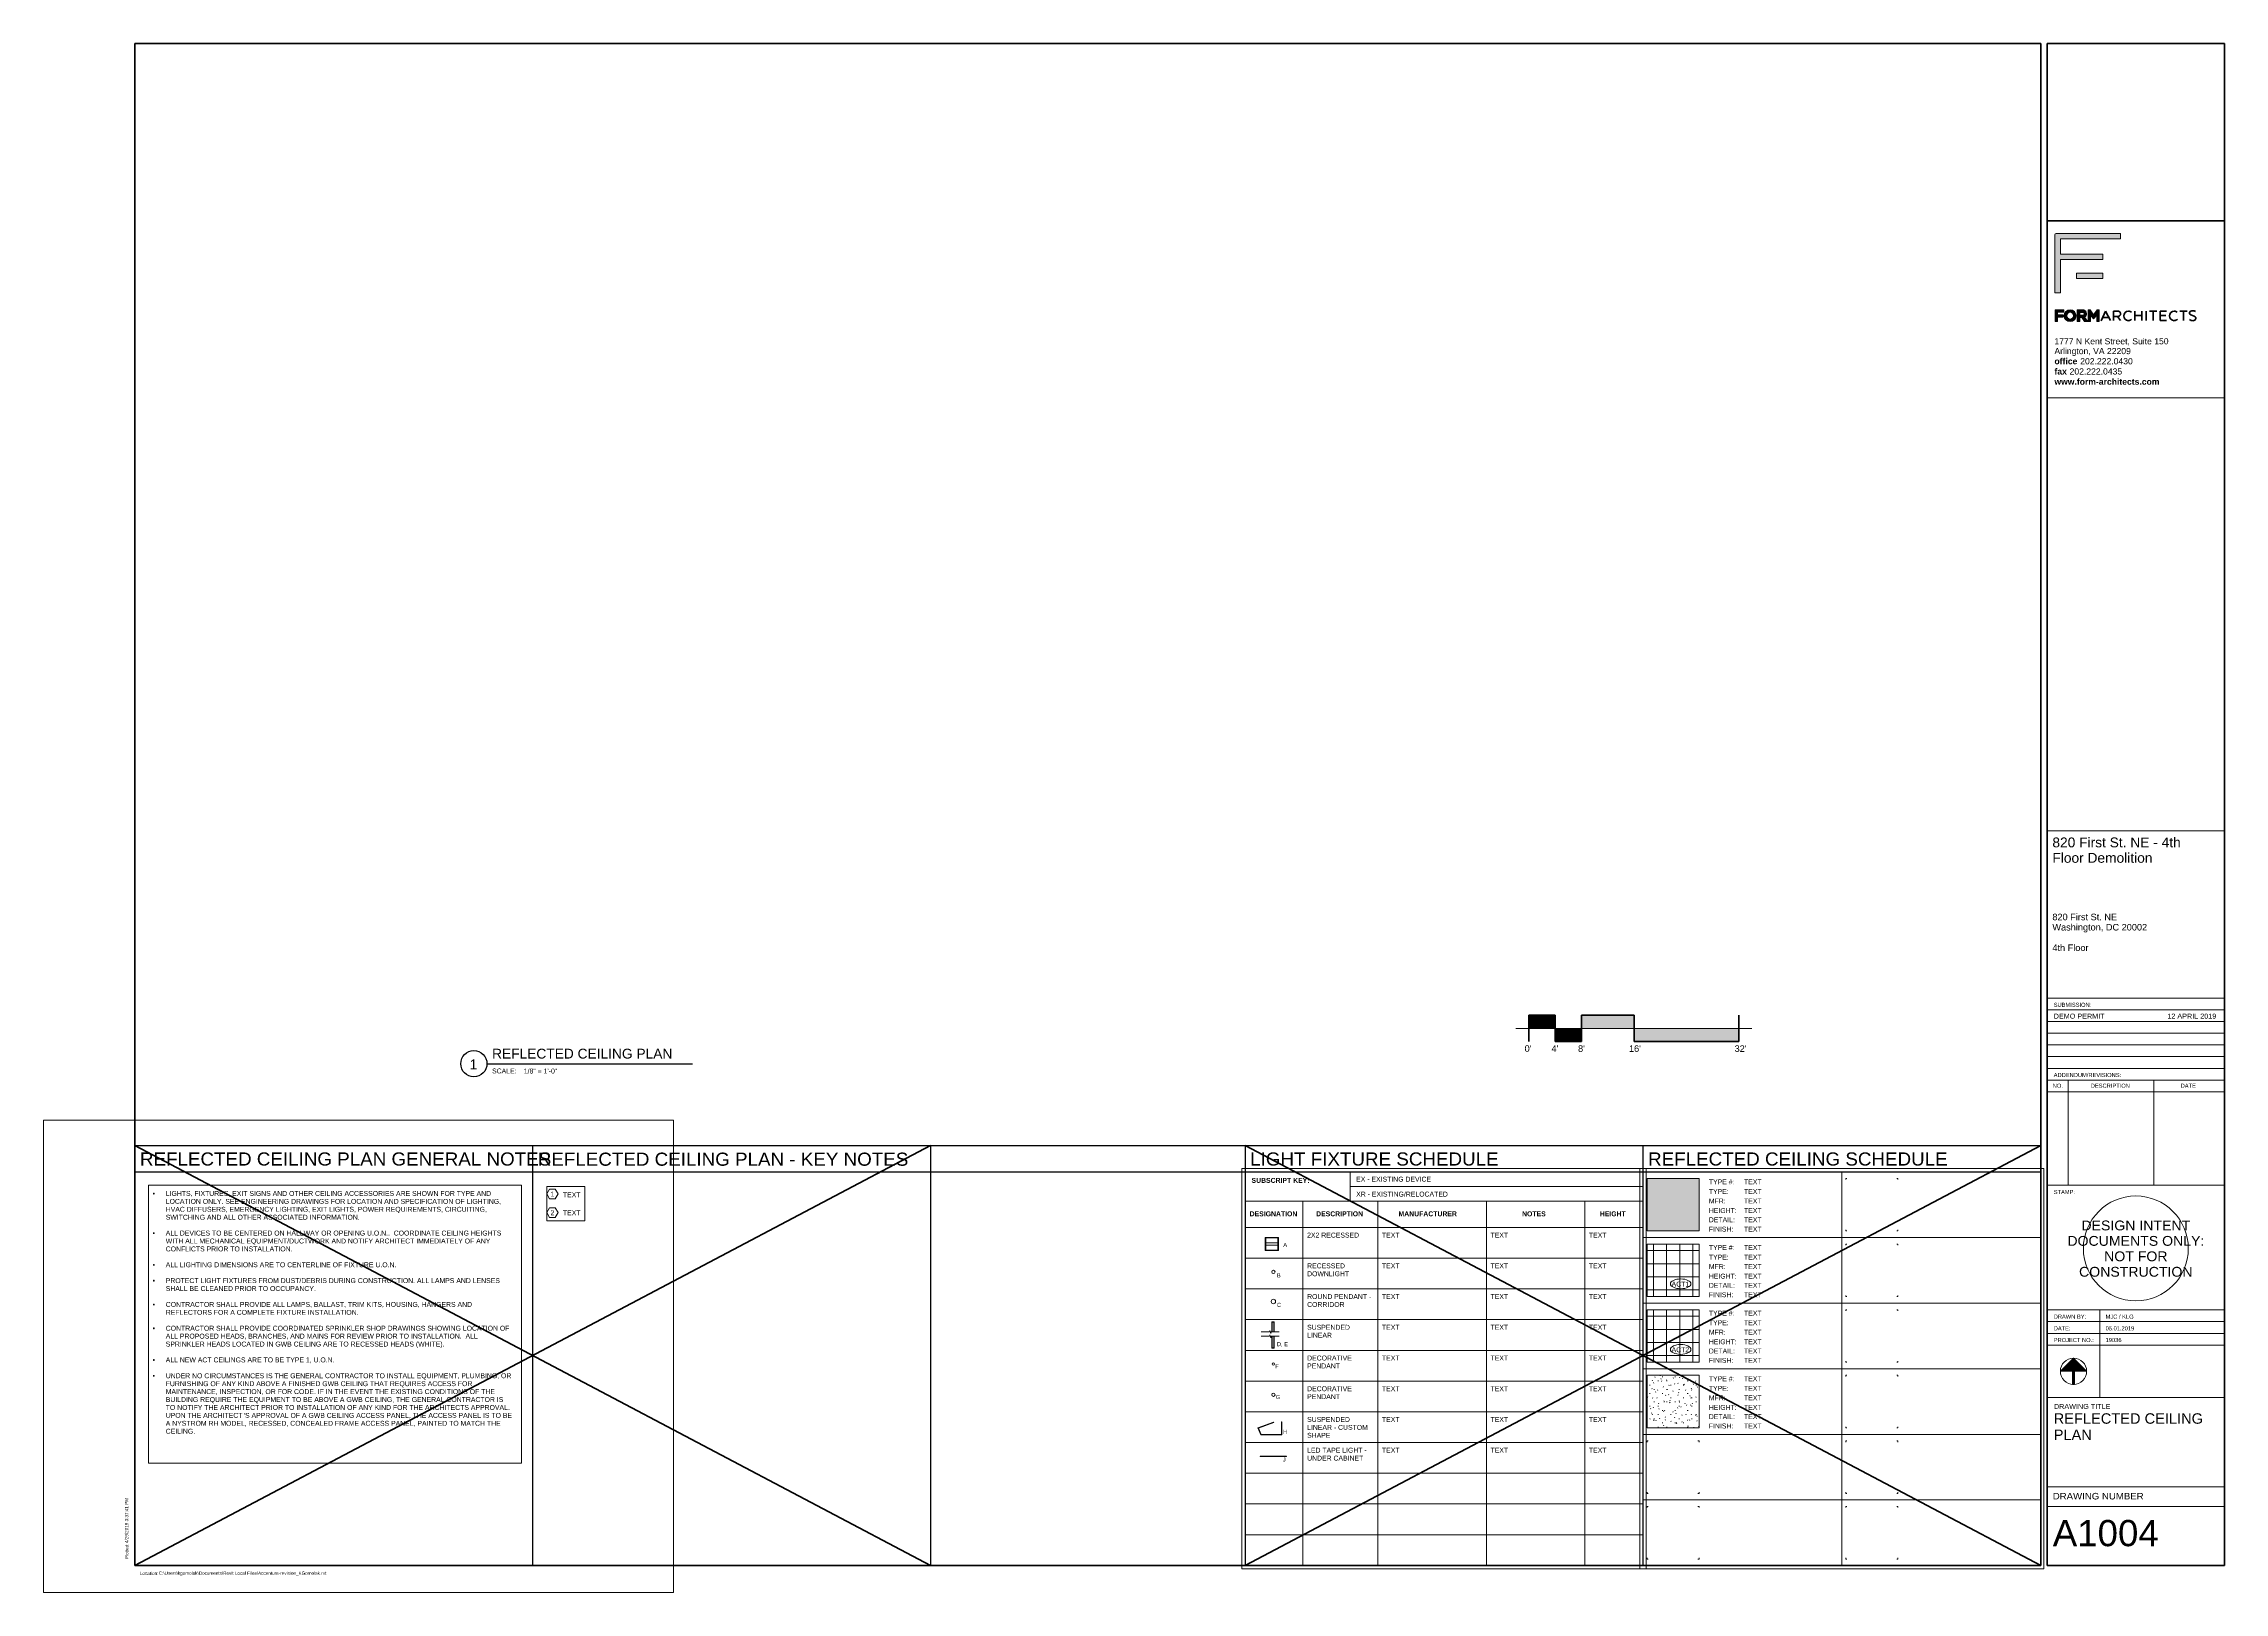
# Paper-space layout 'Layout1' of a CAD drawing. Header units: inches. Extents: x 0 to 41.6, y 0 to 29.5.
# The model-space entities are those that its viewports show. They can reach past a viewport. Long polylines and large blocks are cut down to what shows.
import ezdxf

# ---------------------------------------------------------------- set-up
doc = ezdxf.new("R2010")
doc.units = ezdxf.units.IN
doc.header["$MEASUREMENT"] = 0
doc.linetypes.add('Dash', pattern=[0.25, 0.125, -0.125])
for name, color, linetype, lineweight in [('A-ANNO-NOTE', 131, 'Continuous', 20), ('A-ANNO-NOTE-THIN', 131, 'Continuous', 13), ('A-ANNO-NOTE-WIDE', 131, 'Continuous', 70), ('A-DETL-GENF', 92, 'Continuous', 9), ('A-DETL-MEDM', 33, 'Continuous', 20), ('A-DETL-THIN', 151, 'Continuous', 9), ('A-DETL-WIDE', 214, 'Continuous', 70), ('E-LITE-EQPM', 33, 'Continuous', 9), ('E-LITE-EQPM-HDLN', 30, 'Continuous', 9), ('G-ANNO-TEXT', 231, 'Continuous', 9), ('G-ANNO-TTLB', 6, 'Continuous', 9), ('G-ANNO-TTLB-MEDM', 33, 'Continuous', 20), ('G-ANNO-TTLB-THIN', 151, 'Continuous', 9), ('G-ANNO-TTLB-WIDE', 214, 'Continuous', 50)]:
    doc.layers.add(name, color=color, linetype=linetype, lineweight=lineweight)
doc.layers.add('G-ANNO-NPLT', color=191, linetype='Continuous', plot=False)
doc.styles.add('Arial', font='arial.ttf', dxfattribs={"height": 7.5})
doc.styles.add('Arial_1', font='arial.ttf', dxfattribs={"height": 0.09375})
doc.styles.add('Arial_10', font='arial.ttf', dxfattribs={"height": 0.199219})
doc.styles.add('Arial_11', font='arial.ttf', dxfattribs={"height": 0.1875})
doc.styles.add('Arial_12', font='arial.ttf', dxfattribs={"height": 0.125})
doc.styles.add('Arial_13', font='arial.ttf', dxfattribs={"width": 1.025, "height": 0.25})
doc.styles.add('Arial_2', font='arial.ttf', dxfattribs={"height": 9})
doc.styles.add('Arial_3', font='arial.ttf', dxfattribs={"height": 0.078125})
doc.styles.add('Arial_4', font='arial.ttf', dxfattribs={"width": 1.05, "height": 0.09375})
doc.styles.add('Arial_5', font='arial.ttf', dxfattribs={"width": 1.025, "height": 0.1875})
doc.styles.add('Arial_6', font='arial.ttf', dxfattribs={"width": 1.05, "height": 0.125})
doc.styles.add('Arial_7', font='arial.ttf', dxfattribs={"height": 0.0625})
doc.styles.add('Arial_8', font='arial.ttf', dxfattribs={"height": 0.117188})
doc.styles.add('Arial_9', font='arial.ttf', dxfattribs={"height": 0.5})
doc.styles.add('Arial_B', font='arialbd.ttf', dxfattribs={"height": 9})
doc.styles.add('Arial_B_1', font='arialbd.ttf', dxfattribs={"height": 0.117188})

# ---------------------------------------------------------------- blocks, each defined once
blk = doc.blocks.new('FORM E1 30 x 42 _DC _ Arlington_ - Typical Sheet-2787305-REFLECTED CEILING PLAN')
at = {"layer": 'A-ANNO-NOTE', "lineweight": 9}
h = blk.add_hatch(color=256, dxfattribs=at)
h.paths.add_polyline_path([(39.235, 25.037), (38.735, 25.037), (38.735, 25.136), (39.235, 25.136)], flags=0)
edge = h.paths.add_edge_path(flags=0)
edge.add_line((39.57, 25.893), (39.57, 25.792))
edge.add_line((39.57, 25.792), (38.43, 25.792))
edge.add_line((38.43, 25.792), (38.43, 25.499))
edge.add_line((38.43, 25.499), (39.235, 25.499))
edge.add_line((39.235, 25.499), (39.235, 25.4))
edge.add_line((39.235, 25.4), (38.43, 25.4))
edge.add_line((38.43, 25.4), (38.43, 24.765))
edge.add_line((38.43, 24.765), (38.32, 24.765))
edge.add_line((38.32, 24.765), (38.32, 25.869))
edge.add_arc((38.344, 25.869), 0.0239, 90, 180, ccw=False)
edge.add_line((38.344, 25.893), (39.57, 25.893))
for points in [[(38.375, 24.303), (38.375, 24.217), (38.327, 24.217), (38.327, 24.439), (38.494, 24.439), (38.494, 24.396), (38.375, 24.396), (38.375, 24.346), (38.481, 24.346), (38.481, 24.303)], [(39.06, 24.346), (39.127, 24.438), (39.166, 24.438), (39.166, 24.217), (39.121, 24.217), (39.121, 24.339), (39.061, 24.266), (39.002, 24.339), (39.002, 24.217), (38.957, 24.217), (38.957, 24.438), (38.995, 24.438)]]:
    blk.add_hatch(color=256, dxfattribs=at).paths.add_polyline_path(points, flags=0)
h = blk.add_hatch(color=256, dxfattribs=at)
edge = h.paths.add_edge_path(flags=0)
edge.add_arc((38.613, 24.329), 0.0705, 180, 360)
edge.add_arc((38.613, 24.329), 0.0705, 0, 180)
edge = h.paths.add_edge_path(flags=0)
edge.add_arc((38.613, 24.329), 0.114, 0, 180)
edge.add_arc((38.613, 24.329), 0.114, 180, 360)
h = blk.add_hatch(color=256, dxfattribs=at)
edge = h.paths.add_edge_path(flags=0)
edge.add_arc((38.854, 24.365), 0.0259, 270, 450)
edge.add_line((38.854, 24.391), (38.795, 24.391))
edge.add_line((38.795, 24.391), (38.795, 24.339))
edge.add_line((38.795, 24.339), (38.854, 24.339))
edge = h.paths.add_edge_path(flags=0)
edge.add_arc((38.852, 24.367), 0.0742, -63.8252, 74.0243, ccw=False)
edge.add_line((38.884, 24.3), (38.951, 24.217))
edge.add_line((38.951, 24.217), (38.889, 24.217))
edge.add_line((38.889, 24.217), (38.835, 24.295))
edge.add_line((38.835, 24.295), (38.795, 24.295))
edge.add_line((38.795, 24.295), (38.795, 24.217))
edge.add_line((38.795, 24.217), (38.746, 24.217))
edge.add_line((38.746, 24.217), (38.746, 24.438))
edge.add_line((38.746, 24.438), (38.872, 24.438))
at = {"layer": 'G-ANNO-TTLB'}
h = blk.add_hatch(color=256, dxfattribs=at)
edge = h.paths.add_edge_path(flags=0)
edge.add_line((38.677, 4.463), (38.927, 4.213))
edge.add_line((38.927, 4.213), (38.697, 4.213))
edge.add_line((38.697, 4.213), (38.697, 3.964))
edge.add_arc((38.677, 4.213), 0.25, 265.5358, 274.4642, ccw=False)
edge.add_line((38.658, 3.964), (38.658, 4.213))
edge.add_line((38.658, 4.213), (38.427, 4.213))
edge.add_line((38.427, 4.213), (38.677, 4.463))
at = {"layer": 'A-ANNO-NOTE'}
for p, q in [((38.427, 4.213), (38.677, 4.463)), ((38.677, 4.463), (38.427, 4.213)), ((38.927, 4.213), (38.427, 4.213)), ((38.427, 4.213), (38.658, 4.213)), ((38.658, 4.213), (38.658, 3.964)), ((38.658, 4.213), (38.658, 3.964)), ((38.927, 4.213), (38.677, 4.463)), ((38.927, 4.213), (38.677, 4.463)), ((38.697, 4.213), (38.697, 3.964)), ((38.697, 3.964), (38.697, 4.213)), ((38.697, 4.213), (38.927, 4.213))]:
    blk.add_line(p, q, dxfattribs=at)
blk.add_circle((38.677, 4.213), 0.25, dxfattribs=at)
blk.add_arc((38.677, 4.213), 0.25, 265.5358, 274.4642, dxfattribs=at)
blk.add_arc((38.677, 4.213), 0.25, 265.5358, 274.4642, dxfattribs=at)
at = {"layer": 'G-ANNO-TTLB'}
for p, q in [((38.32, 25.869), (38.32, 24.765)), ((39.57, 25.893), (38.344, 25.893)), ((38.43, 25.499), (38.43, 25.792)), ((38.43, 25.792), (39.57, 25.792)), ((39.57, 25.792), (39.57, 25.893)), ((39.235, 25.499), (38.43, 25.499)), ((38.43, 24.765), (38.43, 25.4)), ((38.43, 25.4), (39.235, 25.4)), ((39.235, 25.4), (39.235, 25.499)), ((39.235, 25.136), (38.735, 25.136)), ((38.735, 25.136), (38.735, 25.037)), ((38.735, 25.037), (39.235, 25.037)), ((39.235, 25.037), (39.235, 25.136)), ((38.32, 24.765), (38.43, 24.765)), ((38.494, 24.439), (38.327, 24.439)), ((38.327, 24.439), (38.327, 24.217)), ((38.327, 24.217), (38.375, 24.217)), ((38.375, 24.346), (38.375, 24.396)), ((38.375, 24.396), (38.494, 24.396)), ((38.481, 24.346), (38.375, 24.346)), ((38.375, 24.303), (38.481, 24.303)), ((38.375, 24.217), (38.375, 24.303)), ((38.481, 24.303), (38.481, 24.346)), ((38.494, 24.396), (38.494, 24.439)), ((38.872, 24.438), (38.746, 24.438)), ((38.746, 24.438), (38.746, 24.217)), ((38.746, 24.217), (38.795, 24.217)), ((38.795, 24.339), (38.795, 24.391)), ((38.795, 24.391), (38.854, 24.391)), ((38.854, 24.339), (38.795, 24.339)), ((38.795, 24.217), (38.795, 24.295)), ((38.795, 24.295), (38.835, 24.295)), ((38.835, 24.295), (38.889, 24.217)), ((38.951, 24.217), (38.884, 24.3)), ((38.889, 24.217), (38.951, 24.217)), ((38.995, 24.438), (38.957, 24.438)), ((38.957, 24.438), (38.957, 24.217)), ((38.957, 24.217), (39.002, 24.217)), ((39.06, 24.346), (38.995, 24.438)), ((39.002, 24.217), (39.002, 24.339)), ((39.002, 24.339), (39.061, 24.266)), ((39.127, 24.438), (39.06, 24.346)), ((39.061, 24.266), (39.121, 24.339)), ((39.121, 24.339), (39.121, 24.217)), ((39.121, 24.217), (39.166, 24.217)), ((39.166, 24.438), (39.127, 24.438)), ((39.166, 24.217), (39.166, 24.438))]:
    blk.add_line(p, q, dxfattribs=at)
at = {"layer": 'G-ANNO-TTLB', "lineweight": 70}
for p, q in [((39.289, 24.415), (39.204, 24.233)), ((39.35, 24.293), (39.232, 24.293)), ((39.289, 24.415), (39.38, 24.234)), ((39.44, 24.415), (39.524, 24.415)), ((39.44, 24.234), (39.44, 24.415)), ((39.44, 24.315), (39.516, 24.315)), ((39.516, 24.315), (39.575, 24.234)), ((39.849, 24.415), (39.849, 24.234)), ((39.849, 24.33), (39.982, 24.33)), ((39.982, 24.415), (39.982, 24.234)), ((40.061, 24.415), (40.061, 24.234)), ((40.263, 24.415), (40.124, 24.415)), ((40.193, 24.415), (40.193, 24.234)), ((40.326, 24.415), (40.45, 24.415)), ((40.326, 24.415), (40.326, 24.234)), ((40.326, 24.33), (40.438, 24.33)), ((40.326, 24.234), (40.45, 24.234)), ((40.845, 24.415), (40.706, 24.415)), ((40.775, 24.415), (40.775, 24.234))]:
    blk.add_line(p, q, dxfattribs=at)
at = {"layer": 'G-ANNO-TTLB', "lineweight": 30}
for p, q in [((1.74, 8.514), (38.052, 8.514)), ((9.318, 8.514), (9.318, 0.514)), ((16.896, 8.514), (16.896, 0.514)), ((22.896, 8.514), (22.896, 0.514)), ((30.474, 8.514), (30.474, 0.514)), ((1.74, 8.014), (38.052, 8.014))]:
    blk.add_line(p, q, dxfattribs=at)
at = {"layer": 'G-ANNO-TTLB'}
for centre, radius, start, end in [((38.344, 25.869), 0.0239, 90, 180), ((38.613, 24.329), 0.114, 0, 180), ((38.613, 24.329), 0.114, 180, 0), ((38.613, 24.329), 0.0705, 0, 180), ((38.613, 24.329), 0.0705, 180, 0), ((38.854, 24.365), 0.0259, 270, 90), ((38.852, 24.367), 0.0742, 296.1748, 74.0243)]:
    blk.add_arc(centre, radius, start, end, dxfattribs=at)
at = {"layer": 'G-ANNO-TTLB', "lineweight": 70}
for centre, radius, start, end in [((39.524, 24.365), 0.0501, 261.4304, 90), ((39.724, 24.324), 0.0905, 90, 270), ((39.724, 24.324), 0.0905, 51.4628, 90), ((39.724, 24.316), 0.0819, 270, 318), ((40.596, 24.324), 0.0905, 90, 270), ((40.596, 24.324), 0.0905, 51.4628, 90), ((40.596, 24.316), 0.0819, 270, 318), ((40.952, 24.328), 0.0959, 226.4492, 268.7721), ((40.948, 24.328), 0.0959, 55.5053, 88.7721)]:
    blk.add_arc(centre, radius, start, end, dxfattribs=at)
for points in [[(40.95, 24.424), (40.897, 24.43), (40.844, 24.363), (40.942, 24.33)], [(40.95, 24.232), (41.007, 24.235), (41.05, 24.315), (40.942, 24.33)]]:
    blk.add_open_spline(points, degree=3, dxfattribs=at)
at = {"layer": 'G-ANNO-TTLB-MEDM'}
for p, q in [((38.177, 22.764), (41.552, 22.764)), ((38.177, 14.514), (41.552, 14.514)), ((38.177, 11.324), (41.552, 11.324)), ((38.177, 11.101), (41.552, 11.101)), ((38.177, 10.878), (41.552, 10.878)), ((38.177, 10.655), (41.552, 10.655)), ((38.177, 10.432), (41.552, 10.432)), ((38.177, 10.209), (41.552, 10.209)), ((38.177, 9.986), (41.552, 9.986)), ((38.177, 9.763), (41.552, 9.763)), ((38.177, 9.54), (41.552, 9.54)), ((41.552, 7.757), (38.177, 7.757)), ((41.552, 2.014), (38.177, 2.014)), ((41.552, 1.639), (38.177, 1.639))]:
    blk.add_line(p, q, dxfattribs=at)
at = {"layer": 'G-ANNO-TTLB-THIN'}
for p, q in [((38.576, 7.757), (38.576, 9.763)), ((40.206, 7.757), (40.206, 9.763)), ((38.177, 5.382), (41.552, 5.382)), ((38.177, 5.382), (41.552, 5.382)), ((38.177, 5.159), (41.552, 5.159)), ((39.177, 5.382), (39.177, 3.713)), ((38.177, 4.936), (41.552, 4.936)), ((38.177, 4.713), (41.552, 4.713)), ((38.177, 3.713), (41.552, 3.713)), ((38.177, 3.713), (41.552, 3.713)), ((38.177, 3.713), (41.552, 3.713))]:
    blk.add_line(p, q, dxfattribs=at)
blk.add_circle((39.865, 6.554), 1, dxfattribs=at)
at = {"layer": 'G-ANNO-TTLB-WIDE'}
for p, q in [((38.052, 29.514), (1.74, 29.514)), ((1.74, 29.514), (1.74, 0.514)), ((38.052, 24.514), (38.052, 29.514)), ((38.177, 29.514), (38.177, 24.514)), ((38.177, 29.514), (41.552, 29.514)), ((41.552, 29.514), (41.552, 0.514)), ((38.177, 26.139), (41.552, 26.139)), ((38.052, 0.514), (38.052, 24.514)), ((38.177, 24.514), (38.177, 0.514)), ((1.74, 0.514), (38.052, 0.514)), ((38.177, 0.514), (41.552, 0.514))]:
    blk.add_line(p, q, dxfattribs=at)
blk.add_circle((38.613, 24.329), 0.0705, dxfattribs=at)
at = {"layer": 'G-ANNO-TTLB', "attachment_point": 1}
for s, insert, char_height, width, style in [('Arlington, VA 22209', (38.314, 23.713), 0.11719, 1.81169, 'Arial_8'), ('1777 N Kent Street, Suite 150', (38.314, 23.9), 0.11719, 2.70806, 'Arial_8'), ('fax ', (38.314, 23.325), 0.1172, 0.35034, 'Arial_B_1'), ('office', (38.314, 23.52), 0.1172, 0.53972, 'Arial_B_1'), ('202.222.0435', (38.603, 23.325), 0.11719, 1.24988, 'Arial_8'), (' 202.222.0430', (38.76, 23.52), 0.11719, 1.30669, 'Arial_8'), ('www.form-architects.com', (38.314, 23.13), 0.11719, 2.48712, 'Arial_B_1'), ('SUBMISSION:', (38.3, 11.236), 0.07812, 0.89006, 'Arial_3'), ('NO.', (38.282, 9.694), 0.0781, 0.23988, 'Arial_3'), ('ADDENDUM/REVISIONS:', (38.3, 9.898), 0.07812, 1.60022, 'Arial_3'), ('DESCRIPTION', (39.006, 9.694), 0.07812, 0.92794, 'Arial_3'), ('DATE', (40.719, 9.694), 0.0781, 0.36297, 'Arial_3'), ('STAMP:', (38.3, 7.669), 0.0781, 0.505, 'Arial_3'), ('DESIGN INTENT', (38.828, 7.086), 0.1875, 2.52342, 'Arial_5'), ('DOCUMENTS ONLY:', (38.561, 6.792), 0.1875, 3.17045, 'Arial_5'), ('NOT FOR', (39.261, 6.498), 0.1875, 1.47523, 'Arial_5'), ('CONSTRUCTION', (38.783, 6.203), 0.1875, 2.63665, 'Arial_5'), ('DRAWN BY:', (38.3, 5.294), 0.0781, 0.77328, 'Arial_3'), ('DATE:', (38.3, 5.071), 0.0781, 0.40084, 'Arial_3'), ('PROJECT NO.:', (38.3, 4.848), 0.07812, 0.95003, 'Arial_3'), ('DRAWING TITLE', (38.304, 3.59), 0.09375, 1.32231, 'Arial_4'), ('DRAWING NUMBER', (38.282, 1.896), 0.125, 2.10112, 'Arial_6'), ('Location:', (1.834, 0.394), 0.0625, 0.43241, 'Arial_7')]:
    blk.add_mtext(s, dxfattribs=dict(at, insert=insert, char_height=char_height, width=width, style=style))
at = {"layer": 'G-ANNO-TTLB', "insert": (1.554, 0.636), "char_height": 0.0625, "width": 0.36297, "attachment_point": 1, "rotation": 90, "style": 'Arial_7'}
blk.add_mtext('Plotted:', dxfattribs=at)
blk = doc.blocks.new('Viewport - Default-43798-REFLECTED CEILING PLAN')
at = {"layer": 'G-ANNO-TTLB', "lineweight": 30}
blk.add_circle((-0.25, 0), 0.25, dxfattribs=at)
at = {"layer": 'G-ANNO-TTLB', "insert": (0.097, -0.092), "char_height": 0.0937, "width": 0.57128, "attachment_point": 1, "style": 'Arial_1'}
blk.add_mtext('SCALE:', dxfattribs=at)
blk = doc.blocks.new('Graphic_Scale1-8_-_Arch_-_Filled_1564 - Graphic Scale 1-8-2473099-REFLECTED CEILING PLAN')
at = {"layer": 'A-ANNO-NOTE', "lineweight": 9}
for points in [[(-1.506, 0.25), (-1.506, 0), (-2.006, 0), (-2.006, 0.25)], [(-1.006, 0), (-1.006, -0.25), (-1.506, -0.25), (-1.506, 0)], [(-0.006, 0.25), (-0.006, 0), (-1.006, 0), (-1.006, 0.25)], [(1.994, -0.25), (0, -0.25), (0, 0), (1.994, 0)]]:
    blk.add_hatch(color=256, dxfattribs=at).paths.add_polyline_path(points, flags=0)
at = {"layer": 'A-ANNO-NOTE'}
for p, q in [((-1.506, 0.25), (-2.006, 0.25)), ((-2.006, 0.25), (-2.006, 0)), ((-2.006, 0), (-1.506, 0)), ((-1.506, 0), (-1.506, 0.25)), ((-1.006, 0), (-1.506, 0)), ((-1.506, 0), (-1.506, -0.25)), ((-0.006, 0.25), (-1.006, 0.25)), ((-1.006, 0.25), (-1.006, 0)), ((-1.006, 0), (-0.006, 0)), ((-1.006, -0.25), (-1.006, 0)), ((-0.006, 0), (-0.006, 0.25)), ((1.994, 0), (0, 0)), ((0, 0), (0, -0.25)), ((1.994, -0.25), (1.994, 0)), ((-1.506, -0.25), (-1.006, -0.25)), ((0, -0.25), (1.994, -0.25))]:
    blk.add_line(p, q, dxfattribs=at)
at = {"layer": 'A-ANNO-NOTE-THIN'}
blk.add_line((-2.256, 0), (2.244, 0), dxfattribs=at)
at = {"layer": 'A-ANNO-NOTE-WIDE'}
for p, q in [((-2.006, 0.25), (-1.506, 0.25)), ((-2.006, -0.25), (-2.006, 0.25)), ((-1.506, 0.25), (-1.506, -0.25)), ((-1.006, 0.25), (0, 0.25)), ((-1.006, -0.25), (-1.006, 0.25)), ((0, 0.25), (0, -0.25)), ((1.994, -0.25), (1.994, 0.25)), ((-1.506, -0.25), (-1.006, -0.25)), ((0, -0.25), (1.994, -0.25))]:
    blk.add_line(p, q, dxfattribs=at)
at = {"layer": 'A-ANNO-NOTE', "lineweight": 9, "char_height": 0.125, "attachment_point": 1, "style": 'Arial_12'}
for s, insert, width in [("0'", (-2.087, -0.323), 0.15781), ("4'", (-1.575, -0.323), 0.15781), ("8'", (-1.069, -0.323), 0.15781), ("16'", (-0.099, -0.323), 0.27459), ("32'", (1.914, -0.323), 0.27459)]:
    blk.add_mtext(s, dxfattribs=dict(at, insert=insert, width=width))
blk = doc.blocks.new('Family - ___-365451-_A1004 - Light Fixture Schedule')
at = {"layer": 'E-LITE-EQPM', "lineweight": 20}
for start, end in [(0, 180), (180, 0)]:
    blk.add_arc((-14.253, 76.531), 3, start, end, dxfattribs=at)
blk = doc.blocks.new('Family - ___-369048-_A1004 - Light Fixture Schedule')
at = {"layer": 'E-LITE-EQPM', "lineweight": 20}
for p, q in [((-12.924, -14.637), (-16.924, -14.637)), ((-16.924, -14.637), (-16.924, -33.028)), ((-12.924, -33.028), (-12.924, -14.637)), ((-13.424, -15.137), (-16.424, -15.137)), ((-16.424, -15.137), (-16.424, -33.028)), ((-13.424, -33.028), (-13.424, -15.137)), ((-16.924, -41.028), (-16.924, -62.637)), ((-16.424, -41.028), (-16.424, -62.137)), ((-13.424, -62.137), (-13.424, -41.028)), ((-12.924, -62.637), (-12.924, -41.028)), ((-16.424, -62.137), (-13.424, -62.137)), ((-16.924, -62.637), (-12.924, -62.637))]:
    blk.add_line(p, q, dxfattribs=at)
blk = doc.blocks.new('Family - ___-1055193-_A1004 - Light Fixture Schedule')
at = {"layer": 'E-LITE-EQPM', "lineweight": 20}
for p, q in [((-29.128, 139.712), (-5.128, 139.712)), ((-29.128, 115.712), (-29.128, 139.712)), ((-29.128, 115.712), (-29.128, 139.712)), ((-29.128, 139.712), (-5.128, 139.712)), ((-5.128, 139.712), (-5.128, 115.712)), ((-5.128, 139.712), (-5.128, 115.712)), ((-28.128, 116.712), (-28.128, 138.712)), ((-28.128, 138.712), (-6.128, 138.712)), ((-6.128, 138.712), (-6.128, 116.712)), ((-6.128, 129.629), (-28.128, 129.629)), ((-6.128, 125.796), (-28.128, 125.796)), ((-6.128, 116.712), (-28.128, 116.712)), ((-5.128, 115.712), (-29.128, 115.712)), ((-5.128, 115.712), (-29.128, 115.712))]:
    blk.add_line(p, q, dxfattribs=at)
blk = doc.blocks.new('Family - ___-2834360-_A1004 - Light Fixture Schedule')
at = {"layer": 'E-LITE-EQPM', "lineweight": 20}
blk.add_circle((-14.253, 22.531), 4, dxfattribs=at)
blk = doc.blocks.new('Family - ___-2834422-_A1004 - Light Fixture Schedule')
at = {"layer": 'E-LITE-EQPM', "lineweight": 20}
blk.add_circle((-14.253, -91.881), 2, dxfattribs=at)
blk = doc.blocks.new('Family - ___-2834437-_A1004 - Light Fixture Schedule')
at = {"layer": 'E-LITE-EQPM', "lineweight": 20}
blk.add_circle((-14.253, -148.087), 3, dxfattribs=at)
blk = doc.blocks.new('Family - ___-2835818-_A1004 - Light Fixture Schedule')
at = {"layer": 'E-LITE-EQPM-HDLN', "linetype": 'Dash', "lineweight": 20}
for p, q in [((-38.253, -260.5), (-38.253, -260.75)), ((-38.253, -260.5), (9.747, -260.5)), ((9.747, -260.75), (9.747, -260.5)), ((-38.253, -260.75), (9.747, -260.75))]:
    blk.add_line(p, q, dxfattribs=at)
blk = doc.blocks.new('Double Break Line - Double Break Line-371848-_A1004 - Light Fixture Schedule')
at = {"layer": 'A-DETL-MEDM'}
for p, q in [((-20.789, -30.323), (-21.539, -33.028)), ((-19.289, -35.733), (-20.789, -30.323)), ((-32.039, -33.028), (-36.398, -33.028)), ((-21.539, -33.028), (-32.039, -33.028)), ((-18.539, -33.028), (-19.289, -35.733)), ((-8.039, -33.028), (-18.539, -33.028)), ((-8.039, -33.028), (-3.681, -33.028)), ((-21.539, -41.028), (-20.789, -38.323)), ((-20.789, -38.323), (-19.289, -43.733)), ((-32.039, -41.028), (-36.398, -41.028)), ((-32.039, -41.028), (-21.539, -41.028)), ((-19.289, -43.733), (-18.539, -41.028)), ((-18.539, -41.028), (-8.039, -41.028)), ((-8.039, -41.028), (-3.681, -41.028))]:
    blk.add_line(p, q, dxfattribs=at)
blk = doc.blocks.new('FORM Keynote Tag - Default w_arrow-62346-_A1004 - Reflected Ceiling Plan Keynotes')
at = {"layer": 'A-ANNO-NOTE'}
for p, q in [((41.31, 110.446), (41.256, 110.352)), ((41.256, 110.352), (41.31, 110.258)), ((41.31, 110.446), (41.415, 110.446)), ((41.31, 110.258), (41.415, 110.258)), ((41.47, 110.352), (41.415, 110.446)), ((41.415, 110.258), (41.47, 110.352))]:
    blk.add_line(p, q, dxfattribs=at)
blk = doc.blocks.new('FORM Finish Tag - Default w_arrow-62639-_A1004 - Reflected Ceiling Schedule')
at = {"layer": 'A-ANNO-NOTE'}
blk.add_ellipse((3.258, 54.866), major_axis=(-18.816, 0), ratio=0.478314, dxfattribs=at)

msp = doc.modelspace()

# ---------------------------------------------------------------- hatches: boundary and pattern name
at = {"layer": 'A-DETL-GENF'}
msp.add_hatch(color=255, dxfattribs=at).paths.add_polyline_path([(2353.934, 151.682), (2353.934, 247.682), (2258.724, 247.682), (2258.724, 151.682)], flags=0)
h = msp.add_hatch(dxfattribs=at)
h.set_pattern_fill('FP_29', color=250, style=0, pattern_type=2)
h.set_pattern_definition([(0, (2246.493, -76.363), (0, 24), []), (90, (2246.493, -76.363), (-24, 1e-15), [])])
h.paths.add_polyline_path([(2353.934, 31.637), (2353.934, 127.637), (2258.724, 127.637), (2258.724, 31.637)], flags=0)
h = msp.add_hatch(dxfattribs=at)
h.set_pattern_fill('FP_30', color=250, style=0, pattern_type=2)
h.set_pattern_definition([(0, (2246.493, -196.408), (0, 24), []), (90, (2246.493, -196.408), (-24, 1e-15), [])])
h.paths.add_polyline_path([(2353.934, -88.408), (2353.934, 7.592), (2258.724, 7.592), (2258.724, -88.408)], flags=0)
h = msp.add_hatch(dxfattribs=at)
h.set_pattern_fill('FP_26', color=250, style=0, pattern_type=2)
h.set_pattern_definition([(0, (2317.077, 0), (30.72, 7.68), [1.267, -21.773, 1.267, -21.773, -122.88]), (0, (2317.077, 0), (30.72, 7.68), [-46.08, 1.267, -44.813, 1.267, -21.773, -53.76]), (0, (2317.077, 0), (30.72, 7.68), [-115.2, 1.267, -14.093, 1.267, -37.133]), (120, (2328.597, 3.84), (-22.01108, 22.7643), [1.267, -21.773, 1.267, -21.773, -122.88]), (120, (2328.597, 3.84), (-22.01108, 22.7643), [-46.08, 1.267, -44.813, 1.267, -21.773, -53.76]), (120, (2328.597, 3.84), (-22.01108, 22.7643), [-115.2, 1.267, -14.093, 1.267, -37.133]), (240, (2332.437, 19.2), (-8.70892, -30.4443), [1.267, -21.773, 1.267, -21.773, -122.88]), (240, (2332.437, 19.2), (-8.70892, -30.4443), [-46.08, 1.267, -44.813, 1.267, -21.773, -53.76]), (240, (2332.437, 19.2), (-8.70892, -30.4443), [-115.2, 1.267, -14.093, 1.267, -37.133])])
h.paths.add_polyline_path([(2353.934, -208.452), (2353.934, -112.452), (2258.724, -112.452), (2258.724, -208.452)], flags=0)

# ---------------------------------------------------------------- linework, layer by layer
at = {"layer": 'A-DETL-MEDM'}
for p, q in [((2251.308, 259.704), (2978.829, 259.704)), ((2353.934, 247.682), (2258.724, 247.682)), ((2258.724, 247.682), (2258.724, 151.682)), ((2353.934, 151.682), (2353.934, 247.682)), ((1437.836, 205.972), (2165.356, 205.972)), ((1543.336, 205.972), (1543.336, -460.028)), ((1680.257, 205.972), (1680.257, -460.278)), ((1878.852, 205.972), (1878.852, -460.278)), ((2058.852, 205.972), (2058.852, -460.278)), ((1437.836, 157.972), (2165.356, 157.972)), ((2258.724, 151.682), (2353.934, 151.682)), ((2353.934, 127.637), (2258.724, 127.637)), ((2258.724, 127.637), (2258.724, 31.637)), ((2353.934, 31.637), (2353.934, 127.637)), ((2258.724, 31.637), (2353.934, 31.637)), ((2353.934, 7.592), (2258.724, 7.592)), ((2258.724, 7.592), (2258.724, -88.408)), ((2353.934, -88.408), (2353.934, 7.592)), ((2258.724, -88.408), (2353.934, -88.408)), ((2353.934, -112.452), (2258.724, -112.452)), ((2258.724, -112.452), (2258.724, -208.452)), ((2353.934, -208.452), (2353.934, -112.452)), ((2258.724, -208.452), (2353.934, -208.452))]:
    msp.add_line(p, q, dxfattribs=at)
at = {"layer": 'A-DETL-THIN'}
for p, q in [((1437.856, 259.704), (2165.356, 259.704)), ((1437.856, -460.296), (1437.856, 259.704)), ((1629.852, 205.972), (1629.852, 259.704)), ((2165.356, 259.704), (2165.356, -460.296)), ((2251.308, 259.704), (2978.808, 259.704)), ((2251.308, 259.704), (2978.829, 259.704)), ((2251.308, -406.564), (2251.308, 259.704)), ((2251.329, 259.704), (2978.829, 259.704)), ((2251.329, -460.564), (2251.329, 259.704)), ((2615.069, 259.704), (2615.069, -460.564)), ((2978.808, 259.704), (2978.808, -406.564)), ((2978.829, 259.704), (2978.829, -460.564)), ((2258.724, 247.682), (2260.724, 247.682)), ((2258.724, 247.682), (2258.724, 245.682)), ((2353.934, 247.682), (2351.934, 247.682)), ((2353.934, 247.682), (2353.934, 245.682)), ((2622.464, 247.682), (2624.464, 247.682)), ((2622.464, 247.682), (2622.464, 245.682)), ((2717.674, 247.682), (2715.674, 247.682)), ((2717.674, 247.682), (2717.674, 245.682)), ((1629.852, 232.838), (2165.356, 232.838)), ((2258.724, 151.682), (2258.724, 153.682)), ((2353.934, 151.682), (2353.934, 153.682)), ((2622.464, 151.682), (2622.464, 153.682)), ((2717.674, 151.682), (2717.674, 153.682)), ((2258.724, 151.682), (2260.724, 151.682)), ((2353.934, 151.682), (2351.934, 151.682)), ((2622.464, 151.682), (2624.464, 151.682)), ((2717.674, 151.682), (2715.674, 151.682)), ((2251.308, 139.659), (2978.829, 139.659)), ((2258.724, 127.637), (2260.724, 127.637)), ((2258.724, 127.637), (2258.724, 125.637)), ((2353.934, 127.637), (2351.934, 127.637)), ((2353.934, 127.637), (2353.934, 125.637)), ((2622.464, 127.637), (2624.464, 127.637)), ((2622.464, 127.637), (2622.464, 125.637)), ((2717.674, 127.637), (2715.674, 127.637)), ((2717.674, 127.637), (2717.674, 125.637)), ((1437.836, 101.766), (2165.356, 101.766)), ((1437.836, 45.56), (2165.356, 45.56)), ((2258.724, 31.637), (2258.724, 33.637)), ((2353.934, 31.637), (2353.934, 33.637)), ((2622.464, 31.637), (2622.464, 33.637)), ((2717.674, 31.637), (2717.674, 33.637)), ((2258.724, 31.637), (2260.724, 31.637)), ((2353.934, 31.637), (2351.934, 31.637)), ((2622.464, 31.637), (2624.464, 31.637)), ((2717.674, 31.637), (2715.674, 31.637)), ((2251.308, 19.615), (2978.829, 19.615)), ((2258.724, 7.592), (2260.724, 7.592)), ((2258.724, 7.592), (2258.724, 5.592)), ((2353.934, 7.592), (2351.934, 7.592)), ((2353.934, 7.592), (2353.934, 5.592)), ((2622.464, 7.592), (2624.464, 7.592)), ((2622.464, 7.592), (2622.464, 5.592)), ((2717.674, 7.592), (2715.674, 7.592)), ((2717.674, 7.592), (2717.674, 5.592)), ((1437.836, -10.647), (2165.356, -10.647)), ((1437.836, -66.853), (2165.356, -66.853)), ((2258.724, -88.408), (2258.724, -86.408)), ((2353.934, -88.408), (2353.934, -86.408)), ((2622.464, -88.408), (2622.464, -86.408)), ((2717.674, -88.408), (2717.674, -86.408)), ((2258.724, -88.408), (2260.724, -88.408)), ((2353.934, -88.408), (2351.934, -88.408)), ((2622.464, -88.408), (2624.464, -88.408)), ((2717.674, -88.408), (2715.674, -88.408)), ((2251.308, -100.43), (2978.829, -100.43)), ((2258.724, -112.452), (2260.724, -112.452)), ((2258.724, -112.452), (2258.724, -114.452)), ((2353.934, -112.452), (2351.934, -112.452)), ((2353.934, -112.452), (2353.934, -114.452)), ((2622.464, -112.452), (2624.464, -112.452)), ((2622.464, -112.452), (2622.464, -114.452)), ((2717.674, -112.452), (2715.674, -112.452)), ((2717.674, -112.452), (2717.674, -114.452)), ((1437.836, -123.059), (2165.356, -123.059)), ((1437.836, -179.265), (2165.356, -179.265)), ((1503.986, -220.744), (1503.986, -197.67)), ((1503.986, -197.67), (1504.81, -197.67)), ((1504.81, -221.67), (1504.81, -197.67)), ((1460.572, -208.828), (1489.702, -198.225)), ((1489.702, -198.225), (1490.075, -199.025)), ((1490.075, -199.025), (1461.777, -209.324)), ((2258.724, -208.452), (2258.724, -206.452)), ((2353.934, -208.452), (2353.934, -206.452)), ((2622.464, -208.452), (2622.464, -206.452)), ((2717.674, -208.452), (2717.674, -206.452)), ((2258.724, -208.452), (2260.724, -208.452)), ((2353.934, -208.452), (2351.934, -208.452)), ((2622.464, -208.452), (2624.464, -208.452)), ((2717.674, -208.452), (2715.674, -208.452)), ((1460.572, -208.828), (1466.56, -221.67)), ((1461.777, -209.324), (1467.102, -220.744)), ((2251.308, -220.475), (2978.829, -220.475)), ((1467.102, -220.744), (1503.986, -220.744)), ((1466.56, -221.67), (1504.81, -221.67)), ((2258.724, -232.497), (2260.724, -232.497)), ((2258.724, -232.497), (2258.724, -234.497)), ((2353.934, -232.497), (2351.934, -232.497)), ((2353.934, -232.497), (2353.934, -234.497)), ((2622.464, -232.497), (2624.464, -232.497)), ((2622.464, -232.497), (2622.464, -234.497)), ((2717.674, -232.497), (2715.674, -232.497)), ((2717.674, -232.497), (2717.674, -234.497)), ((1437.836, -235.471), (2165.356, -235.471)), ((1437.836, -291.678), (2165.356, -291.678)), ((2258.724, -328.497), (2258.724, -326.497)), ((2353.934, -328.497), (2353.934, -326.497)), ((2622.464, -328.497), (2622.464, -326.497)), ((2717.674, -328.497), (2717.674, -326.497)), ((2258.724, -328.497), (2260.724, -328.497)), ((2353.934, -328.497), (2351.934, -328.497)), ((2622.464, -328.497), (2624.464, -328.497)), ((2717.674, -328.497), (2715.674, -328.497)), ((2251.308, -340.519), (2978.829, -340.519)), ((1437.836, -347.884), (2165.356, -347.884)), ((2258.724, -352.542), (2260.724, -352.542)), ((2258.724, -352.542), (2258.724, -354.542)), ((2353.934, -352.542), (2351.934, -352.542)), ((2353.934, -352.542), (2353.934, -354.542)), ((2622.464, -352.542), (2624.464, -352.542)), ((2622.464, -352.542), (2622.464, -354.542)), ((2717.674, -352.542), (2715.674, -352.542)), ((2717.674, -352.542), (2717.674, -354.542)), ((1437.836, -404.09), (2165.356, -404.09)), ((2258.724, -448.542), (2258.724, -446.542)), ((2353.934, -448.542), (2353.934, -446.542)), ((2622.464, -448.542), (2622.464, -446.542)), ((2717.674, -448.542), (2717.674, -446.542)), ((2258.724, -448.542), (2260.724, -448.542)), ((2353.934, -448.542), (2351.934, -448.542)), ((2622.464, -448.542), (2624.464, -448.542)), ((2717.674, -448.542), (2715.674, -448.542)), ((2165.356, -460.296), (1437.856, -460.296)), ((2978.829, -460.564), (2251.329, -460.564))]:
    msp.add_line(p, q, dxfattribs=at)

# ---------------------------------------------------------------- block references
at = {"color": 10, "lineweight": 20}
for name in ['Family - ___-1055193-_A1004 - Light Fixture Schedule', 'Family - ___-365451-_A1004 - Light Fixture Schedule', 'Family - ___-2834360-_A1004 - Light Fixture Schedule', 'Family - ___-369048-_A1004 - Light Fixture Schedule', 'Family - ___-2834422-_A1004 - Light Fixture Schedule', 'Family - ___-2834437-_A1004 - Light Fixture Schedule', 'Family - ___-2835818-_A1004 - Light Fixture Schedule']:
    msp.add_blockref(name, (1503.625, 0), dxfattribs=at)
at = {"layer": 'A-ANNO-NOTE'}
for name, p in [('FORM Keynote Tag - Default w_arrow-62346-_A1004 - Reflected Ceiling Plan Keynotes', (1315.901, 0)), ('FORM Keynote Tag - Default w_arrow-62346-_A1004 - Reflected Ceiling Plan Keynotes', (1315.901, -0.356)), ('FORM Finish Tag - Default w_arrow-62639-_A1004 - Reflected Ceiling Schedule', (2317.077, 0)), ('FORM Finish Tag - Default w_arrow-62639-_A1004 - Reflected Ceiling Schedule', (2317.077, -120.045))]:
    msp.add_blockref(name, p, dxfattribs=at)
at = {"layer": 'A-DETL-GENF'}
msp.add_blockref('Double Break Line - Double Break Line-371848-_A1004 - Light Fixture Schedule', (1503.625, 0), dxfattribs=at)

# ---------------------------------------------------------------- texts
at = {"layer": 'A-ANNO-NOTE', "lineweight": 9, "attachment_point": 1}
for s, insert, char_height, width, style in [('1', (1357.227, 110.398), 0.0937, 0.08837, 'Arial_1'), ('2', (1357.227, 110.042), 0.0937, 0.08837, 'Arial_1'), ('ACT1', (2303.683, 58.894), 9, 39.39, 'Arial_2'), ('ACT2', (2303.683, -61.151), 9, 39.39, 'Arial_2')]:
    msp.add_mtext(s, dxfattribs=dict(at, insert=insert, char_height=char_height, width=width, style=style))
at = {"layer": 'G-ANNO-TEXT', "color": 7, "attachment_point": 1}
for s, insert, char_height, width, style in [('EX - EXISTING DEVICE', (1640.782, 250.811), 9, 166.65, 'Arial_2'), ('SUBSCRIPT KEY:', (1449.304, 248.561), 9, 130.29, 'Arial_B'), ('TYPE #:', (2371.855, 245.896), 9, 56.964, 'Arial_2'), ('TEXT', (2436.196, 245.896), 9, 39.087, 'Arial_2'), ('TYPE:', (2371.855, 228.278), 9, 44.238, 'Arial_2'), ('TEXT', (2436.196, 228.278), 9, 39.087, 'Arial_2'), ('XR - EXISTING/RELOCATED', (1640.782, 223.45), 9, 204.828, 'Arial_2'), ('MFR:', (2371.855, 210.92), 9, 37.875, 'Arial_2'), ('TEXT', (2436.196, 210.92), 9, 39.087, 'Arial_2'), ('HEIGHT:', (2371.855, 193.424), 9, 62.418, 'Arial_2'), ('TEXT', (2436.196, 193.424), 9, 39.087, 'Arial_2'), ('DESIGNATION', (1445.848, 187.4), 9, 106.656, 'Arial_B'), ('DESCRIPTION', (1567.451, 187.4), 9, 105.444, 'Arial_B'), ('MANUFACTURER', (1718.172, 187.4), 9, 130.896, 'Arial_B'), ('NOTES', (1944.208, 187.4), 9, 53.631, 'Arial_B'), ('HEIGHT', (2086.339, 187.4), 9, 58.479, 'Arial_B'), ('DETAIL:', (2371.855, 176.574), 9, 57.873, 'Arial_2'), ('TEXT', (2436.196, 176.574), 9, 39.087, 'Arial_2'), ('FINISH:', (2371.855, 159.418), 9, 54.237, 'Arial_2'), ('TEXT', (2436.196, 159.418), 9, 39.087, 'Arial_2'), ('2X2 RECESSED', (1551.023, 148.447), 9, 116.352, 'Arial_2'), ('TEXT', (1687.944, 148.447), 9, 39.087, 'Arial_2'), ('TEXT', (1886.539, 148.447), 9, 39.087, 'Arial_2'), ('TEXT', (2066.539, 148.447), 9, 39.087, 'Arial_2'), ('A', (1507.396, 129.776), 7.5, 8.787, 'Arial'), ('TYPE #:', (2371.855, 125.896), 9, 56.964, 'Arial_2'), ('TEXT', (2436.196, 125.896), 9, 39.087, 'Arial_2'), ('TEXT', (1357.465, 110.384), 0.0937, 0.40716, 'Arial_1'), ('TEXT', (1357.465, 110.041), 0.0937, 0.40716, 'Arial_1'), ('•', (1350.056, 108.313), 0.0937, 0.303, 'Arial_1'), ('LIGHTS, FIXTURES, EXIT SIGNS AND OTHER CEILING ACCESSORIES ARE SHOWN FOR TYPE AND ', (1350.306, 108.313), 0.09375, 7.63812, 'Arial_1'), ('LOCATION ONLY. SEE ENGINEERING DRAWINGS FOR LOCATION AND SPECIFICATION OF LIGHTING, ', (1350.306, 108.162), 0.09375, 7.87169, 'Arial_1'), ('TYPE:', (2371.855, 108.278), 9, 44.238, 'Arial_2'), ('TEXT', (2436.196, 108.278), 9, 39.087, 'Arial_2'), ('SWITCHING AND ALL OTHER ASSOCIATED INFORMATION.', (1350.306, 107.86), 0.09375, 4.53553, 'Arial_1'), ('HVAC DIFFUSERS, EMERGENCY LIGHTING, EXIT LIGHTS, POWER REQUIREMENTS, CIRCUITING, ', (1350.306, 108.011), 0.09375, 7.54028, 'Arial_1'), ('•', (1350.056, 107.558), 0.0937, 0.303, 'Arial_1'), ('ALL DEVICES TO BE CENTERED ON HALLWAY OR OPENING U.O.N..  COORDINATE CEILING HEIGHTS ', (1350.306, 107.558), 0.09375, 7.89062, 'Arial_1'), ('WITH ALL MECHANICAL EQUIPMENT/DUCTWORK AND NOTIFY ARCHITECT IMMEDIATELY OF ANY ', (1350.306, 107.407), 0.09375, 7.62866, 'Arial_1'), ('CONFLICTS PRIOR TO INSTALLATION.', (1350.306, 107.256), 0.09375, 2.95425, 'Arial_1'), ('•', (1350.056, 106.954), 0.0937, 0.303, 'Arial_1'), ('ALL LIGHTING DIMENSIONS ARE TO CENTERLINE OF FIXTURE U.O.N.', (1350.306, 106.954), 0.09375, 5.37825, 'Arial_1'), ('•', (1350.056, 106.652), 0.0937, 0.303, 'Arial_1'), ('SHALL BE CLEANED PRIOR TO OCCUPANCY.', (1350.306, 106.501), 0.09375, 3.50975, 'Arial_1'), ('PROTECT LIGHT FIXTURES FROM DUST/DEBRIS DURING CONSTRUCTION. ALL LAMPS AND LENSES ', (1350.306, 106.652), 0.09375, 7.85275, 'Arial_1'), ('•', (1350.056, 106.198), 0.0937, 0.303, 'Arial_1'), ('CONTRACTOR SHALL PROVIDE ALL LAMPS, BALLAST, TRIM KITS, HOUSING, HANGERS AND ', (1350.306, 106.198), 0.09375, 7.20256, 'Arial_1'), ('REFLECTORS FOR A COMPLETE FIXTURE INSTALLATION.', (1350.306, 106.047), 0.09375, 4.50081, 'Arial_1'), ('•', (1350.056, 105.745), 0.0937, 0.303, 'Arial_1'), ('ALL PROPOSED HEADS, BRANCHES, AND MAINS FOR REVIEW PRIOR TO INSTALLATION.  ALL ', (1350.306, 105.594), 0.09375, 7.33828, 'Arial_1'), ('CONTRACTOR SHALL PROVIDE COORDINATED SPRINKLER SHOP DRAWINGS SHOWING LOCATION OF ', (1350.306, 105.745), 0.09375, 8.09578, 'Arial_1'), ('ALL NEW ACT CEILINGS ARE TO BE TYPE 1, U.O.N.', (1350.306, 105.141), 0.09375, 3.94216, 'Arial_1'), ('SPRINKLER HEADS LOCATED IN GWB CEILING ARE TO RECESSED HEADS (WHITE).', (1350.306, 105.443), 0.09375, 6.52397, 'Arial_1'), ('•', (1350.056, 105.141), 0.0937, 0.303, 'Arial_1'), ('•', (1350.056, 104.839), 0.0937, 0.303, 'Arial_1'), ('UNDER NO CIRCUMSTANCES IS THE GENERAL CONTRACTOR TO INSTALL EQUIPMENT, PLUMBING, OR ', (1350.306, 104.839), 0.09375, 8.11787, 'Arial_1'), ('FURNISHING OF ANY KIND ABOVE A FINISHED GWB CEILING THAT REQUIRES ACCESS FOR ', (1350.306, 104.688), 0.09375, 7.20572, 'Arial_1'), ('MAINTENANCE, INSPECTION, OR FOR CODE. IF IN THE EVENT THE EXISTING CONDITIONS OF THE ', (1350.306, 104.537), 0.09375, 7.72334, 'Arial_1'), ('BUILDING REQUIRE THE EQUIPMENT TO BE ABOVE A GWB CEILING, THE GENERAL CONTRACTOR IS ', (1350.306, 104.386), 0.09375, 7.93797, 'Arial_1'), ('A NYSTROM RH MODEL, RECESSED, CONCEALED FRAME ACCESS PANEL, PAINTED TO MATCH THE ', (1350.306, 103.933), 0.09375, 7.88747, 'Arial_1'), ('TO NOTIFY THE ARCHITECT PRIOR TO INSTALLATION OF ANY KIND FOR THE ARCHITECTS APPROVAL. ', (1350.306, 104.235), 0.09375, 8.07053, 'Arial_1'), ('UPON THE ARCHITECT', (1350.306, 104.084), 0.09375, 1.79591, 'Arial_1'), ('’', (1351.788, 104.084), 0.0937, 0.03472, 'Arial_1'), ('S APPROVAL OF A GWB CEILING ACCESS PANEL, THE ACCESS PANEL IS TO BE ', (1351.817, 104.084), 0.09375, 6.28725, 'Arial_1'), ('CEILING.', (1350.306, 103.782), 0.0937, 0.68175, 'Arial_1'), ('RECESSED ', (1551.023, 92.241), 9, 89.385, 'Arial_2'), ('TEXT', (1687.944, 92.241), 9, 39.087, 'Arial_2'), ('TEXT', (1886.539, 92.241), 9, 39.087, 'Arial_2'), ('TEXT', (2066.539, 92.241), 9, 39.087, 'Arial_2'), ('MFR:', (2371.855, 90.92), 9, 37.875, 'Arial_2'), ('TEXT', (2436.196, 90.92), 9, 39.087, 'Arial_2'), ('DOWNLIGHT', (1551.023, 77.741), 9, 94.839, 'Arial_2'), ('B', (1495.682, 74.111), 7.5, 8.787, 'Arial'), ('HEIGHT:', (2371.855, 73.424), 9, 62.418, 'Arial_2'), ('TEXT', (2436.196, 73.424), 9, 39.087, 'Arial_2'), ('DETAIL:', (2371.855, 56.574), 9, 57.873, 'Arial_2'), ('TEXT', (2436.196, 56.574), 9, 39.087, 'Arial_2'), ('FINISH:', (2371.855, 39.418), 9, 54.237, 'Arial_2'), ('TEXT', (2436.196, 39.418), 9, 39.087, 'Arial_2'), ('ROUND PENDANT - ', (1551.023, 36.035), 9, 146.046, 'Arial_2'), ('TEXT', (1687.944, 36.035), 9, 39.087, 'Arial_2'), ('TEXT', (1886.539, 36.035), 9, 39.087, 'Arial_2'), ('TEXT', (2066.539, 36.035), 9, 39.087, 'Arial_2'), ('CORRIDOR', (1551.023, 21.535), 9, 84.234, 'Arial_2'), ('C', (1495.682, 20.111), 7.5, 9.393, 'Arial'), ('TYPE #:', (2371.855, 5.852), 9, 56.964, 'Arial_2'), ('TEXT', (2436.196, 5.852), 9, 39.087, 'Arial_2'), ('TYPE:', (2371.855, -11.766), 9, 44.238, 'Arial_2'), ('TEXT', (2436.196, -11.766), 9, 39.087, 'Arial_2'), ('SUSPENDED ', (1551.023, -20.171), 9, 100.596, 'Arial_2'), ('TEXT', (1687.944, -20.171), 9, 39.087, 'Arial_2'), ('TEXT', (1886.539, -20.171), 9, 39.087, 'Arial_2'), ('TEXT', (2066.539, -20.171), 9, 39.087, 'Arial_2'), ('MFR:', (2371.855, -29.125), 9, 37.875, 'Arial_2'), ('TEXT', (2436.196, -29.125), 9, 39.087, 'Arial_2'), ('LINEAR', (1551.023, -34.671), 9, 55.449, 'Arial_2'), ('HEIGHT:', (2371.855, -46.621), 9, 62.418, 'Arial_2'), ('TEXT', (2436.196, -46.621), 9, 39.087, 'Arial_2'), ('D, E', (1495.682, -51.744), 7.5, 25.452, 'Arial'), ('DETAIL:', (2371.855, -63.471), 9, 57.873, 'Arial_2'), ('TEXT', (2436.196, -63.471), 9, 39.087, 'Arial_2'), ('DECORATIVE ', (1551.023, -76.377), 9, 104.535, 'Arial_2'), ('TEXT', (1687.944, -76.377), 9, 39.087, 'Arial_2'), ('TEXT', (1886.539, -76.377), 9, 39.087, 'Arial_2'), ('TEXT', (2066.539, -76.377), 9, 39.087, 'Arial_2'), ('FINISH:', (2371.855, -80.627), 9, 54.237, 'Arial_2'), ('TEXT', (2436.196, -80.627), 9, 39.087, 'Arial_2'), ('PENDANT', (1551.023, -90.877), 9, 73.932, 'Arial_2'), ('F', (1492.682, -92.302), 7.5, 7.878, 'Arial'), ('TYPE #:', (2371.855, -114.193), 9, 56.964, 'Arial_2'), ('TEXT', (2436.196, -114.193), 9, 39.087, 'Arial_2'), ('TYPE:', (2371.855, -131.811), 9, 44.238, 'Arial_2'), ('TEXT', (2436.196, -131.811), 9, 39.087, 'Arial_2'), ('DECORATIVE ', (1551.023, -132.583), 9, 104.535, 'Arial_2'), ('TEXT', (1687.944, -132.583), 9, 39.087, 'Arial_2'), ('TEXT', (1886.539, -132.583), 9, 39.087, 'Arial_2'), ('TEXT', (2066.539, -132.583), 9, 39.087, 'Arial_2'), ('PENDANT', (1551.023, -147.083), 9, 73.932, 'Arial_2'), ('G', (1493.682, -148.508), 7.5, 9.999, 'Arial'), ('MFR:', (2371.855, -149.17), 9, 37.875, 'Arial_2'), ('TEXT', (2436.196, -149.17), 9, 39.087, 'Arial_2'), ('HEIGHT:', (2371.855, -166.666), 9, 62.418, 'Arial_2'), ('TEXT', (2436.196, -166.666), 9, 39.087, 'Arial_2'), ('DETAIL:', (2371.855, -183.516), 9, 57.873, 'Arial_2'), ('TEXT', (2436.196, -183.516), 9, 39.087, 'Arial_2'), ('SUSPENDED ', (1551.023, -188.79), 9, 100.596, 'Arial_2'), ('TEXT', (1687.944, -188.79), 9, 39.087, 'Arial_2'), ('TEXT', (1886.539, -188.79), 9, 39.087, 'Arial_2'), ('TEXT', (2066.539, -188.79), 9, 39.087, 'Arial_2'), ('FINISH:', (2371.855, -200.672), 9, 54.237, 'Arial_2'), ('TEXT', (2436.196, -200.672), 9, 39.087, 'Arial_2'), ('LINEAR - CUSTOM ', (1551.023, -203.29), 9, 140.592, 'Arial_2'), ('H', (1507.182, -212.214), 7.5, 9.393, 'Arial'), ('SHAPE', (1551.023, -217.79), 9, 52.419, 'Arial_2'), ('LED TAPE LIGHT - ', (1551.023, -244.996), 9, 137.562, 'Arial_2'), ('TEXT', (1687.944, -244.996), 9, 39.087, 'Arial_2'), ('TEXT', (1886.539, -244.996), 9, 39.087, 'Arial_2'), ('TEXT', (2066.539, -244.996), 9, 39.087, 'Arial_2'), ('UNDER CABINET', (1551.023, -259.496), 9, 126.048, 'Arial_2'), ('J', (1506.682, -262.92), 7.5, 6.666, 'Arial')]:
    msp.add_mtext(s, dxfattribs=dict(at, insert=insert, char_height=char_height, width=width, style=style))

psp = doc.layouts.get("Layout1")

# ---------------------------------------------------------------- linework, layer by layer
at = {"layer": 'A-DETL-THIN'}
psp.add_line((41.55, 9.54), (38.179, 9.54), dxfattribs=at)
at = {"layer": 'A-DETL-WIDE'}
for p, q in [((16.896, 8.514), (1.74, 0.514)), ((1.74, 8.514), (16.896, 0.514)), ((22.896, 8.514), (38.052, 0.514)), ((38.052, 8.514), (22.896, 0.514))]:
    psp.add_line(p, q, dxfattribs=at)
at = {"layer": 'G-ANNO-NPLT', "lineweight": 30}
psp.add_line((8.448, 10.075), (12.363, 10.075), dxfattribs=at)
at = {"layer": 'G-ANNO-NPLT', "lineweight": 9}
for p, q in [((1.738, 8.016), (9.317, 8.016)), ((9.319, 8.012), (16.894, 8.012)), ((22.893, 8.016), (30.474, 8.016)), ((30.474, 8.016), (38.052, 8.016))]:
    psp.add_line(p, q, dxfattribs=at)

# ---------------------------------------------------------------- block references
at = {"layer": 'A-ANNO-NOTE', "lineweight": 9}
psp.add_blockref('Graphic_Scale1-8_-_Arch_-_Filled_1564 - Graphic Scale 1-8-2473099-REFLECTED CEILING PLAN', (30.306, 10.748), dxfattribs=at)
at = {"layer": 'G-ANNO-TTLB'}
for name, p in [('FORM E1 30 x 42 _DC _ Arlington_ - Typical Sheet-2787305-REFLECTED CEILING PLAN', (0, 0)), ('Viewport - Default-43798-REFLECTED CEILING PLAN', (8.448, 10.075))]:
    psp.add_blockref(name, p, dxfattribs=at)

# ---------------------------------------------------------------- texts
at = {"layer": 'G-ANNO-TTLB', "attachment_point": 1}
for s, insert, char_height, width, style in [('820 First St. NE - 4th', (38.275, 14.385), 0.1875, 2.97319, 'Arial_11'), ('Floor Demolition', (38.275, 14.091), 0.1875, 2.31669, 'Arial_11'), ('820 First St. NE', (38.275, 12.933), 0.125, 1.49922, 'Arial_12'), ('Washington, DC 20002', (38.275, 12.738), 0.125, 2.19044, 'Arial_12'), ('4th Floor', (38.275, 12.347), 0.125, 0.83325, 'Arial_12'), ('DEMO PERMIT', (38.3, 11.028), 0.09375, 1.19306, 'Arial_4'), ('12 APRIL 2019', (40.465, 11.028), 0.09375, 1.13341, 'Arial_4'), ('1', (8.117, 10.156), 0.188, 0.17675, 'Arial_11'), ('REFLECTED CEILING PLAN', (8.545, 10.36), 0.1875, 4.17572, 'Arial_11'), (' 1/8" = 1\'-0"', (9.113, 9.982), 0.09375, 0.82378, 'Arial_1'), ('REFLECTED CEILING PLAN GENERAL NOTES', (1.835, 8.384), 0.25, 9.42401, 'Arial_13'), ('REFLECTED CEILING PLAN - KEY NOTES', (9.415, 8.38), 0.25, 8.48581, 'Arial_13'), ('LIGHT FIXTURE SCHEDULE', (22.99, 8.384), 0.25, 5.69064, 'Arial_13'), ('REFLECTED CEILING SCHEDULE', (30.571, 8.384), 0.25, 6.865, 'Arial_13'), ('05.01.2019', (39.289, 5.071), 0.0781, 0.68175, 'Arial_3'), ('MJC / KLG', (39.289, 5.294), 0.0781, 0.66281, 'Arial_3'), ('19036', (39.289, 4.848), 0.0781, 0.37875, 'Arial_3'), ('REFLECTED CEILING', (38.3, 3.413), 0.19922, 3.44978, 'Arial_10'), ('PLAN', (38.3, 3.103), 0.1992, 0.88059, 'Arial_10'), ('A1004', (38.282, 1.38), 0.5, 2.45872, 'Arial_9')]:
    psp.add_mtext(s, dxfattribs=dict(at, insert=insert, char_height=char_height, width=width, style=style))
at = {"layer": 'G-ANNO-TTLB', "insert": (1.55, 0.94), "char_height": 0.0625, "width": 1.02841, "attachment_point": 1, "rotation": 90, "line_spacing_factor": 0.941778, "style": 'Arial_7'}
psp.add_mtext('4/29/2019 3:37:41 PM', dxfattribs=at)
at = {"layer": 'G-ANNO-TTLB', "insert": (2.194, 0.398), "char_height": 0.0625, "width": 3.81368, "attachment_point": 1, "line_spacing_factor": 0.941778, "style": 'Arial_7'}
psp.add_mtext('C:\\\\Users\\\\kgomolak\\\\Documents\\\\Revit Local Files\\\\Accenture-revision_KGomolak.rvt', dxfattribs=at)

# ---------------------------------------------------------------- viewports
at = {"layer": '0'}
psp.add_viewport(center=(6, 4.5), size=(12, 9), view_center_point=(6, 4.5), view_height=12, dxfattribs=at)
at = {"layer": 'G-ANNO-NPLT'}
for center, size, view_center_point, view_height, status in [((26.685, 4.264), (7.703, 7.625), (1801.596, -100.296), 732, 5), ((34.263, 4.262), (7.703, 7.62779), (2615.069, -100.43), 732.26799, 6), ((5.551, 5.11), (7.107, 5.29543), (1353.53, 105.774), 5.29543, 3), ((9.951, 7.405), (0.727, 0.65405), (1357.52, 110.165), 0.65405, 4)]:
    psp.add_viewport(center=center, size=size, view_center_point=view_center_point, view_height=view_height, status=status, dxfattribs=at)

doc.saveas('drawing.dxf')
